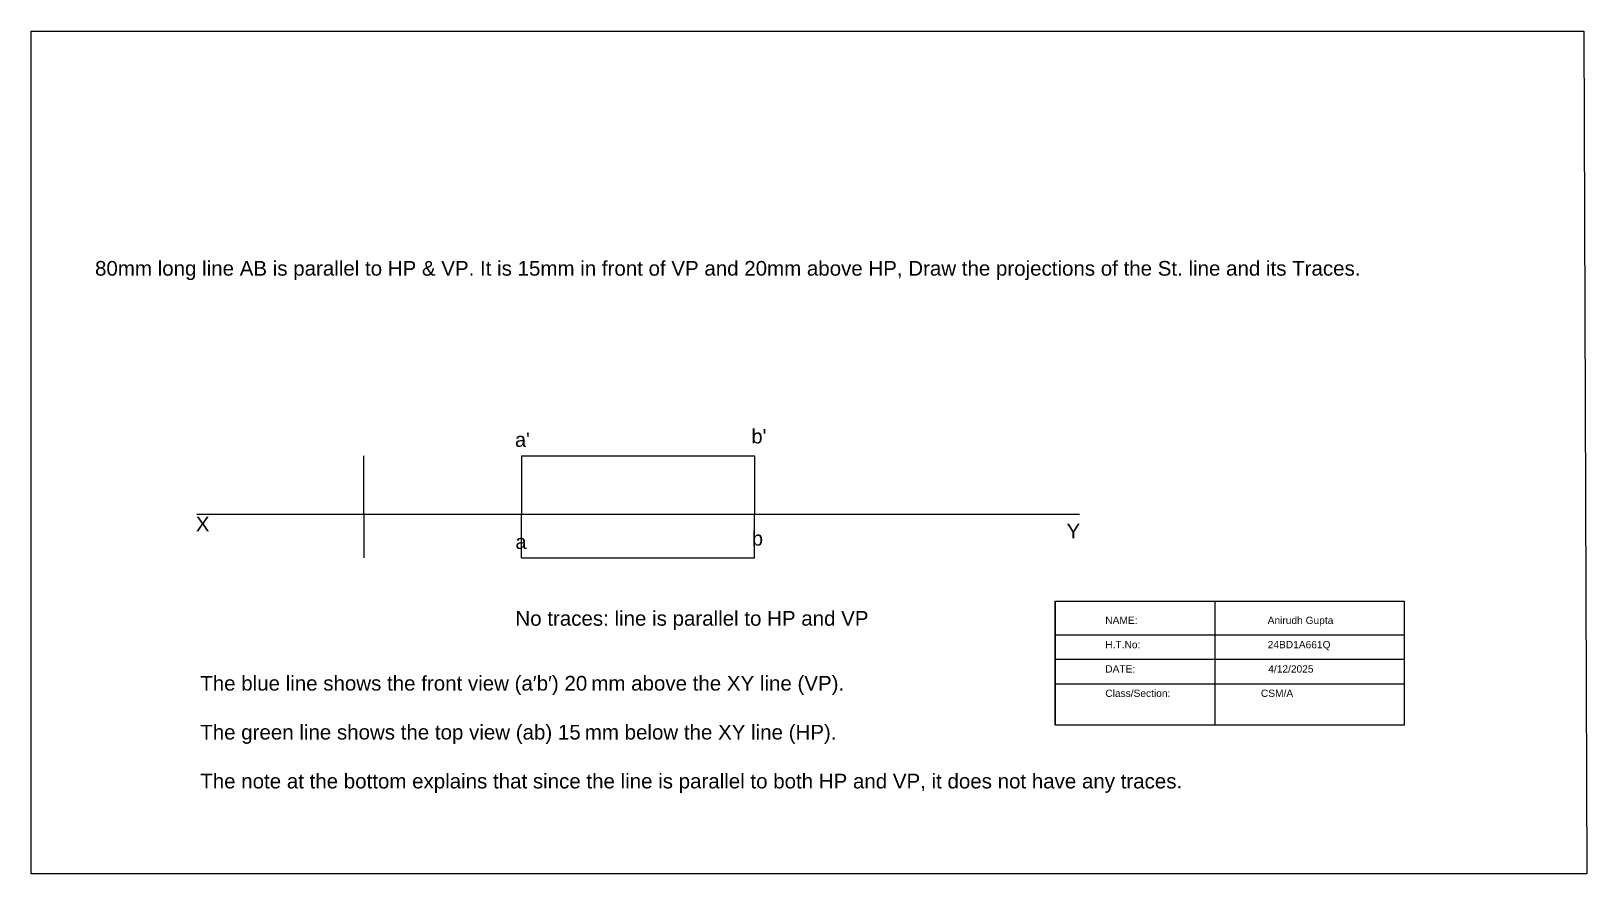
# Model space of a CAD drawing. Header units: millimetres. Extents: x 79 to 8014, y -55 to 1185.
# Drawn here: x 1754 to 2287, y 31 to 320 of the extents above; entities that cross this region are included whole.
import ezdxf

# ---------------------------------------------------------------- set-up
doc = ezdxf.new("R2010")
doc.units = ezdxf.units.MM
doc.header["$MEASUREMENT"] = 0
doc.styles.get("Standard").update_dxf_attribs({"font": 'arial.ttf'})

msp = doc.modelspace()

# ---------------------------------------------------------------- texts
for s, height, p in [("a'", 4.906, (1919.67, 177.47)), ("b'", 4.906, (2000.77, 178.62)), ('X', 5.03, (1810.24, 148.48)), ('Y', 5.03, (2108.81, 146.08)), ('a', 4.91, (1919.83, 142.47)), ('b', 4.91, (2000.93, 143.62)), ('No traces: line is parallel to HP and VP', 5.0308, (1919.83, 116.14))]:
    msp.add_text(s, height=height).set_placement(p)
at = {"char_height": 5.0308, "attachment_point": 1}
for s, insert, width in [('80mm long line AB is parallel to HP & VP. It is 15mm in front of VP and 20mm above HP, Draw the projections of the St. line and its Traces.', (1775.68, 241.18), 460.7991), ('The blue line shows the front view (a′b′) 20\u202fmm above the XY line (VP).^J^JThe green line shows the top view (ab) 15\u202fmm below the XY line (HP).^J\\PThe note at the bottom explains that since the line is parallel to both HP and VP, it does not have any traces.', (1811.75, 98.93), 352.7887)]:
    msp.add_mtext(s, dxfattribs=dict(at, insert=insert, width=width))
at = {"insert": (2122.1, 119.24), "char_height": 2.5, "attachment_point": 1}
msp.add_mtext_dynamic_manual_height_columns('NAME:                                              Anirudh Gupta\\P\\PH.T.No:                                             24BD1A661Q\\P\\PDATE:                                               4/12/2025\\P\\PClass/Section:                                CSM/A', width=150.3939, gutter_width=12.5, heights=[0], dxfattribs=at)

# ---------------------------------------------------------------- linework, layer by layer
for p, q in [((1867.87, 154.42), (1867.87, 174.42)), ((1921.87, 174.42), (1921.87, 154.42)), ((2001.87, 174.42), (2001.87, 154.42)), ((1810.53, 154.42), (2113.22, 154.42)), ((1867.87, 154.42), (1867.87, 139.42)), ((1921.86, 139.42), (1921.87, 154.42)), ((2001.86, 139.42), (2001.86, 154.42)), ((2104.91, 124.61), (2224.58, 124.61)), ((2104.91, 124.61), (2104.91, 82.1)), ((2159.69, 124.61), (2159.69, 82.1)), ((2104.91, 113.02), (2224.58, 113.02)), ((2104.91, 104.65), (2224.58, 104.65)), ((2104.91, 96.27), (2224.58, 96.27))]:
    msp.add_line(p, q)
at = {"color": 5}
msp.add_line((1921.87, 174.42), (2001.87, 174.42), dxfattribs=at)
at = {"color": 3}
msp.add_line((1921.86, 139.42), (2001.86, 139.42), dxfattribs=at)
for points in [[(1753.76, 319.99), (2286.17, 319.99), (2287.25, 31.06), (1753.76, 31.06)], [(2104.91, 124.61), (2224.58, 124.61), (2224.58, 82.1), (2104.91, 82.1)]]:
    msp.add_lwpolyline(points, close=True)

msp.set_redraw_order([(e.dxf.handle, doc.entitydb.next_handle()) for e in msp.query("TEXT MTEXT ATTDEF DIMENSION ARC_DIMENSION")])  # texts and dimensions are drawn at this point

doc.saveas('drawing.dxf')
